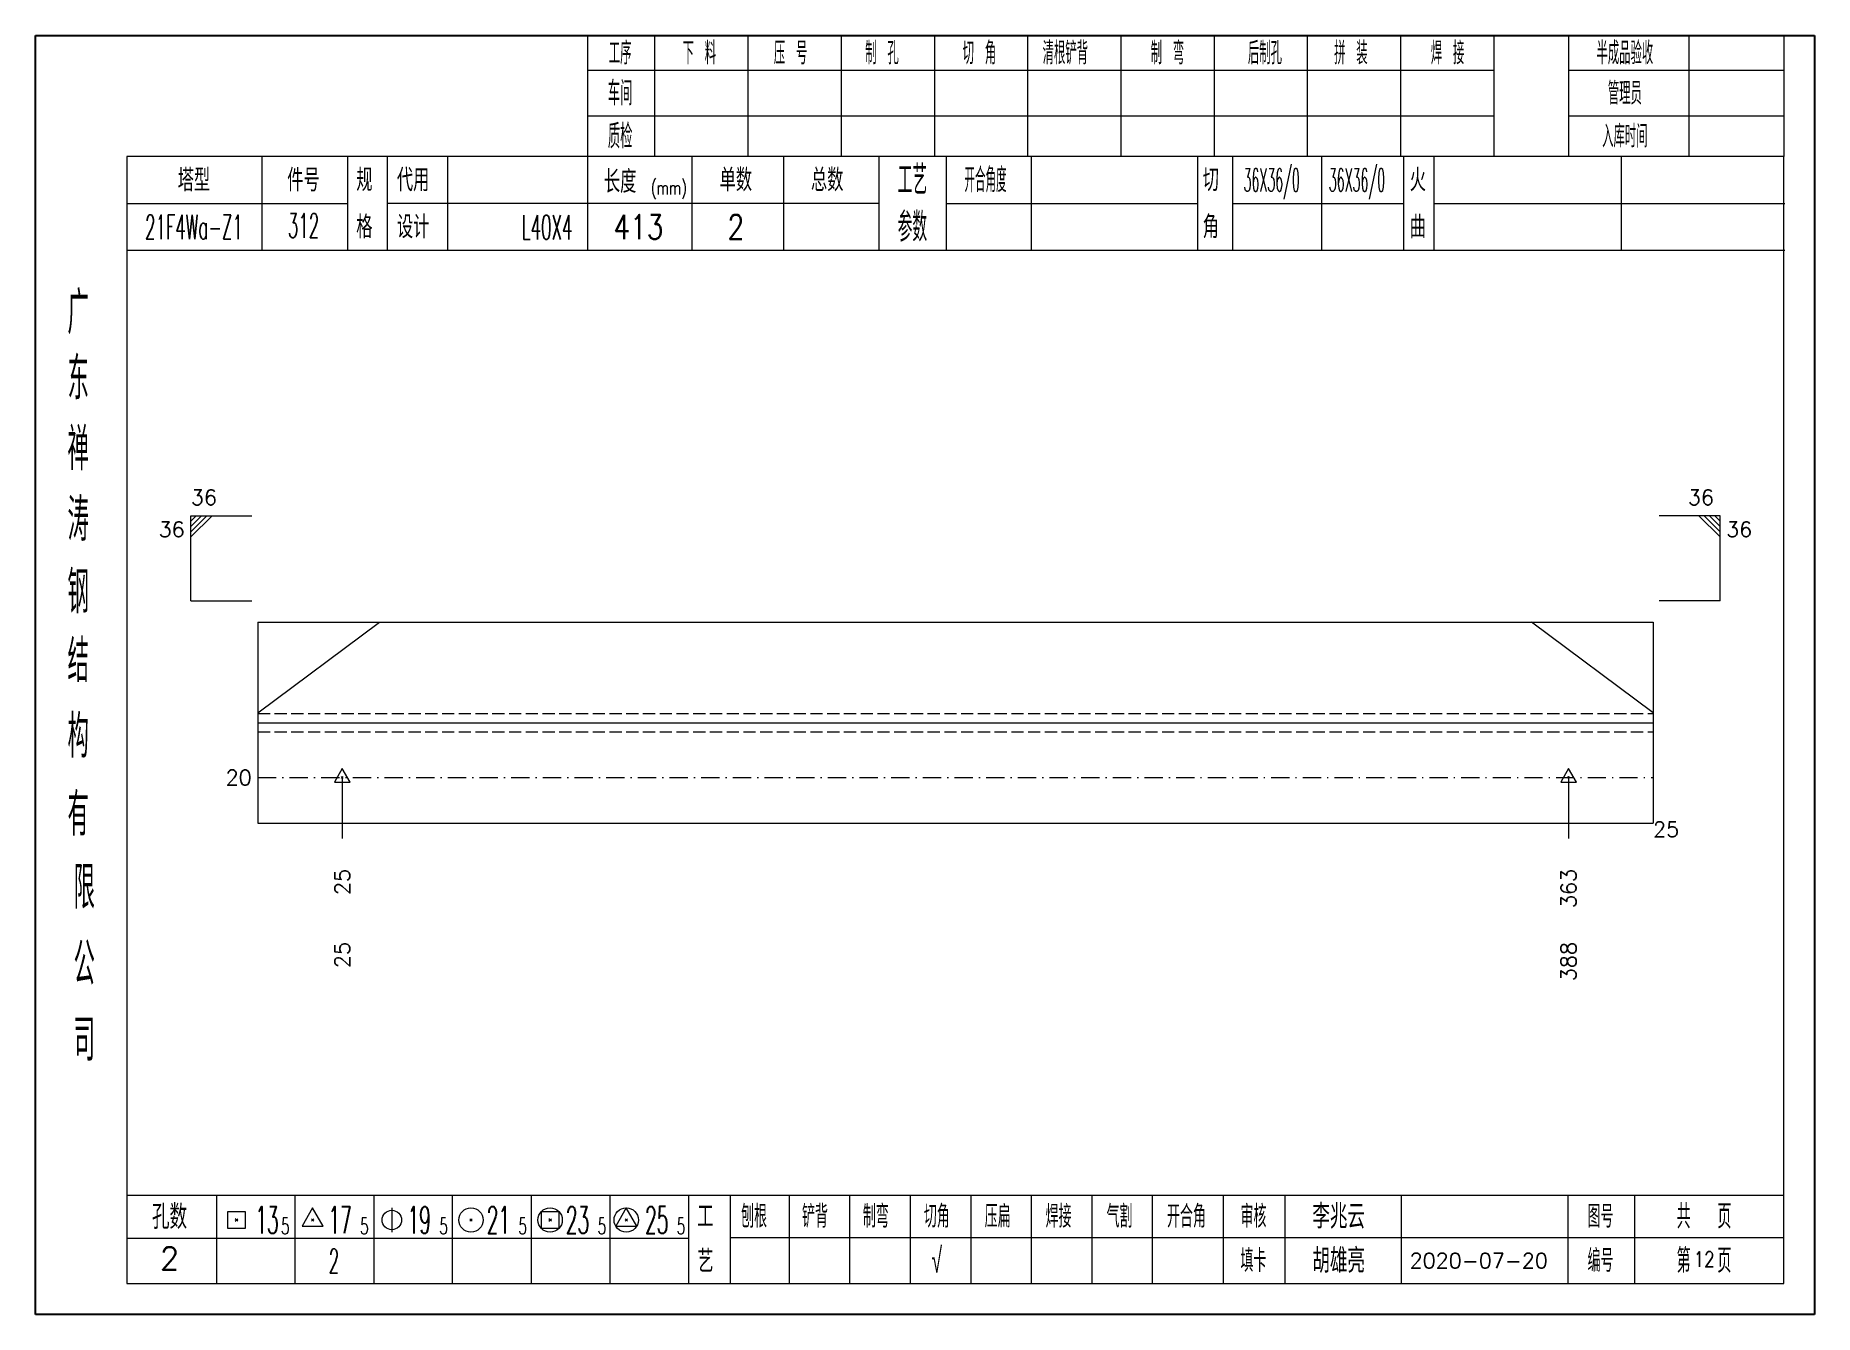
# Model space of a CAD drawing. Extents: x 1310 to 15542, y -76 to 8381.
# Drawn here: x 4949.9 to 5242, y 4373.7 to 4583.7 of the extents above; entities that cross this region are included whole.
import ezdxf
from ezdxf.enums import TextEntityAlignment as Align

# ---------------------------------------------------------------- set-up
doc = ezdxf.new("R2010")
doc.units = 0
doc.header["$MEASUREMENT"] = 0
doc.linetypes.add('一点画线', pattern=[5.2, 3, -1, 0.2, -1])
doc.linetypes.add('虚线', pattern=[2.75, 2, -0.75])
doc.layers.get('0').update_dxf_attribs({"linetype": 'CONTINUOUS', "lineweight": 25})
for name, color, linetype, lineweight in [('1', 7, 'CONTINUOUS', 25), ('4', 7, 'CONTINUOUS', 25), ('5', 7, 'CONTINUOUS', 25)]:
    doc.layers.add(name, color=color, linetype=linetype, lineweight=lineweight)
doc.styles.get("Standard").update_dxf_attribs({"font": 'simplex.shx', "width": 0.7, "height": 3, "bigfont": 'gbhzfs.shx'})

msp = doc.modelspace()

# ---------------------------------------------------------------- texts
at = {"color": 7, "linetype": 'Continuous', "lineweight": 13}
msp.add_text('36', height=2.5, dxfattribs=at).set_placement((4975.352, 4505.884), align=Align.BOTTOM_LEFT)
msp.add_text('36', height=2.5, dxfattribs=at).set_placement((5225.482, 4505.884), align=Align.BOTTOM_RIGHT)
msp.add_text('36', height=2.5, dxfattribs=at).set_placement((4974.352, 4503.884), align=Align.TOP_RIGHT)
msp.add_text('36', height=2.5, dxfattribs=at).set_placement((5227.482, 4503.884), align=Align.TOP_LEFT)
msp.add_text('20', height=2.5, dxfattribs=at).set_placement((4985.352, 4461.884), align=Align.MIDDLE_RIGHT)
at = {"layer": '1', "color": 7, "linetype": 'Continuous', "lineweight": 13}
msp.add_text('25', height=2.5, dxfattribs=at).set_placement((5215.482, 4453.384), align=Align.MIDDLE_LEFT)
at = {"layer": '1', "color": 8, "linetype": 'Continuous', "lineweight": 9}
for s, p in [('25', (5000.222, 4446.884)), ('363', (5201.612, 4446.884))]:
    msp.add_text(s, height=2.5, rotation=90, dxfattribs=at).set_placement(p, align=Align.MIDDLE_RIGHT)
at = {"layer": '1', "color": 7, "linetype": 'Continuous', "lineweight": 13}
for s, p in [('25', (5000.222, 4434.884)), ('388', (5201.612, 4434.884))]:
    msp.add_text(s, height=2.5, rotation=90, dxfattribs=at).set_placement(p, align=Align.MIDDLE_RIGHT)
at = {"layer": '4', "color": 1, "linetype": 'Continuous', "lineweight": 25}
for s, height, width, p in [('工序', 3.7, 0.7, (5045.852, 4580.841)), ('下 料', 3.7, 0.7, (5058.852, 4580.841)), ('压 号', 3.7, 0.7, (5073.852, 4580.841)), ('制 孔', 3.7, 0.7, (5088.852, 4580.841)), ('切 角', 3.7, 0.7, (5104.852, 4580.841)), ('清根铲背 ', 3.7, 0.7, (5119.852, 4580.841)), (' 制 弯', 3.7, 0.7, (5134.852, 4580.841)), (' 后制孔', 3.7, 0.7, (5150.852, 4580.841)), ('拼 装', 3.7, 0.7, (5165.852, 4580.841)), (' 焊 接', 3.7, 0.7, (5180.852, 4580.841)), ('半成品验收', 3.7, 0.7, (5210.852, 4580.841)), ('车间', 4, 0.7, (5045.852, 4574.241)), ('管理员', 3.7, 0.7, (5210.852, 4574.241)), ('质检', 4, 0.7, (5045.852, 4567.181)), ('入库时间', 3.7, 0.7, (5210.852, 4567.181)), ('(mm)', 2.24, 0.7, (5053.852, 4558.741)), ('工艺', 4.8, 0.7, (5093.852, 4560.001)), ('开合角度', 4, 0.6, (5105.852, 4560.001)), ('36X36/0', 3.8, 0.4, (5152.852, 4560.001)), ('36X36/0', 3.8, 0.4, (5166.852, 4560.001)), ('312', 4, 0.5, (4993.852, 4552.511)), ('参数', 4.8, 0.7, (5093.852, 4552.291)), ('21F4Wa-Z1', 4, 0.5, (4975.852, 4552.261)), ('L40X4', 4, 0.5, (5033.852, 4552.241)), ('413', 4, 0.8, (5048.852, 4552.291)), ('2', 4, 0.8, (5064.852, 4552.291)), ('广', 6.96, 0.7, (4956.852, 4538.211)), ('东', 6.96, 0.7, (4956.852, 4527.421)), ('禅', 6.96, 0.7, (4956.852, 4515.831)), ('涛', 6.96, 0.7, (4956.852, 4504.231)), ('钢', 6.96, 0.7, (4956.852, 4492.341)), ('结', 6.96, 0.7, (4956.852, 4481.031)), ('构', 6.96, 0.7, (4956.852, 4468.651)), ('有', 6.96, 0.7, (4956.852, 4455.841)), ('限', 6.96, 0.7, (4957.852, 4443.841)), ('公', 6.96, 0.7, (4957.852, 4431.301)), ('司', 6.96, 0.7, (4957.852, 4418.821)), ('13', 4.47, 0.5, (4987.852, 4389.241)), ('17', 4.47, 0.5, (4999.852, 4389.241)), ('19', 4.47, 0.5, (5012.852, 4389.241)), ('21', 4.47, 0.5, (5025.852, 4389.241)), ('23', 4.47, 0.5, (5038.852, 4389.241)), ('25', 4.47, 0.5, (5051.852, 4389.241)), ('刨根', 3.7, 0.8, (5067.852, 4389.841)), ('铲背', 3.7, 0.8, (5077.852, 4389.841)), ('制弯', 3.7, 0.8, (5087.852, 4389.841)), ('切角', 3.7, 0.8, (5097.852, 4389.841)), ('压扁', 3.7, 0.8, (5107.852, 4389.841)), ('焊接', 3.7, 0.8, (5117.852, 4389.841)), ('气割', 3.7, 0.8, (5127.852, 4389.841)), ('开合角', 3.7, 0.8, (5138.852, 4389.841)), ('审核', 3.7, 0.8, (5149.852, 4389.841)), ('图号', 3.7, 0.8, (5206.852, 4389.841)), ('共  页', 4, 0.8, (5223.852, 4389.841)), ('5', 2.68, 0.6, (4990.852, 4388.241)), ('5', 2.68, 0.6, (5003.852, 4388.241)), ('5', 2.68, 0.6, (5016.852, 4388.241)), ('5', 2.68, 0.6, (5029.852, 4388.241)), ('5', 2.68, 0.6, (5042.852, 4388.241)), ('5', 2.68, 0.6, (5055.852, 4388.241)), ('√', 4, 0.6, (5097.852, 4382.571)), ('第  页', 4, 0.8, (5223.852, 4382.571)), ('2', 4, 0.5, (4998.852, 4382.491)), ('填卡', 3.7, 0.8, (5149.852, 4382.571)), ('编号', 3.7, 0.8, (5206.852, 4382.571))]:
    msp.add_text(s, height=height, dxfattribs=dict(at, width=width)).set_placement(p, align=Align.MIDDLE_CENTER)
for s, height, p in [('塔型', 3.7, (4975.852, 4559.971)), ('件号', 3.7, (4993.852, 4559.971)), ('规', 3.7, (5003.852, 4560.001)), ('代用', 3.7, (5011.852, 4560.001)), ('长度', 3.7, (5045.852, 4559.741)), ('单数', 3.7, (5064.852, 4560.001)), ('总数', 3.7, (5079.852, 4560.001)), ('切', 3.7, (5142.852, 4560.001)), ('火', 3.7, (5176.852, 4560.001)), ('格', 3.7, (5003.852, 4552.291)), ('设计', 3.7, (5011.852, 4552.291)), ('角', 3.7, (5142.852, 4552.291)), ('曲', 3.7, (5176.852, 4552.291)), ('孔数', 4, (4971.852, 4389.761)), ('工', 3.7, (5059.852, 4389.841)), ('李兆云', 4, (5163.852, 4389.841)), ('胡雄亮', 4, (5163.852, 4382.571)), ('2', 3.7, (4971.852, 4382.931)), ('艺', 3.7, (5059.852, 4382.491)), ('2020-07-20', 2.5, (5186.852, 4382.571))]:
    msp.add_text(s, height=height, dxfattribs=at).set_placement(p, align=Align.MIDDLE_CENTER)
at = {"layer": '4', "color": 6, "linetype": 'Continuous', "lineweight": 25, "width": 0.8}
msp.add_text('12', height=2.5, dxfattribs=at).set_placement((5223.877, 4382.799), align=Align.MIDDLE_CENTER)

# ---------------------------------------------------------------- blocks, each defined once
blk = doc.blocks.new('孔17.5')
at = {"layer": '5', "color": 7, "linetype": 'Continuous', "lineweight": 13}
for p, q in [((0, 1), (-0.866, -0.5)), ((-0.1, -0.1), (0.1, 0.1)), ((0.1, -0.1), (-0.1, 0.1)), ((0.866, -0.5), (0, 1)), ((-0.866, -0.5), (0.866, -0.5))]:
    blk.add_line(p, q, dxfattribs=at)
blk = doc.blocks.new('CTJGK')
at = {"color": 6, "linetype": 'Continuous'}
for p, q in [((0, 209.97), (292.13, 209.97)), ((0, 0), (0, 209.97)), ((292.13, 209.97), (292.13, 0)), ((292.13, 0), (0, 0))]:
    blk.add_line(p, q, dxfattribs=at)

# ---------------------------------------------------------------- linework, layer by layer
at = {"color": 7, "linetype": 'Continuous', "lineweight": 13}
for p, q in [((4975.352, 4504.884), (4985.352, 4504.884)), ((4975.352, 4490.884), (4975.352, 4504.884)), ((4976.227, 4504.884), (4975.352, 4504.009)), ((4977.102, 4504.884), (4975.352, 4503.134)), ((4977.977, 4504.884), (4975.352, 4502.259)), ((4978.852, 4504.884), (4975.352, 4501.384)), ((5226.482, 4504.884), (5216.482, 4504.884)), ((5222.982, 4504.884), (5226.482, 4501.384)), ((5223.857, 4504.884), (5226.482, 4502.259)), ((5224.732, 4504.884), (5226.482, 4503.134)), ((5225.607, 4504.884), (5226.482, 4504.009)), ((5226.482, 4490.884), (5226.482, 4504.884)), ((4975.352, 4490.884), (4985.352, 4490.884)), ((5226.482, 4490.884), (5216.482, 4490.884)), ((4986.352, 4472.534), (5006.324, 4487.384)), ((5215.482, 4472.534), (5195.509, 4487.384)), ((5000.222, 4461.884), (5000.222, 4451.884)), ((5201.612, 4461.884), (5201.612, 4451.884))]:
    msp.add_line(p, q, dxfattribs=at)
at = {"color": 7, "linetype": 'Continuous', "lineweight": 18}
for p, q in [((4986.352, 4487.384), (4986.352, 4454.384)), ((4986.352, 4487.384), (5215.482, 4487.384)), ((5215.482, 4487.384), (5215.482, 4454.384)), ((4986.352, 4470.884), (5215.482, 4470.884))]:
    msp.add_line(p, q, dxfattribs=at)
at = {"color": 1, "linetype": '虚线', "lineweight": 18}
for p, q in [((4986.352, 4472.384), (5215.482, 4472.384)), ((4986.352, 4469.384), (5215.482, 4469.384))]:
    msp.add_line(p, q, dxfattribs=at)
at = {"color": 3, "linetype": '一点画线', "lineweight": 13}
msp.add_line((4986.352, 4461.884), (5215.482, 4461.884), dxfattribs=at)
at = {"layer": '1', "color": 7, "linetype": 'Continuous', "lineweight": 18}
msp.add_line((4986.352, 4454.384), (5215.482, 4454.384), dxfattribs=at)
at = {"layer": '4', "color": 1, "linetype": 'Continuous', "lineweight": 18}
for p, q in [((4949.852, 4583.711), (4949.852, 4373.741)), ((5241.982, 4583.711), (4949.852, 4583.711)), ((5040.482, 4583.711), (5040.482, 4563.871)), ((5051.512, 4583.711), (5051.512, 4563.851)), ((5066.822, 4583.711), (5066.822, 4563.851)), ((5082.142, 4583.711), (5082.142, 4563.851)), ((5097.452, 4583.711), (5097.452, 4563.851)), ((5112.762, 4583.711), (5112.762, 4563.851)), ((5128.072, 4583.711), (5128.072, 4563.851)), ((5143.392, 4583.711), (5143.392, 4563.851)), ((5158.702, 4583.711), (5158.702, 4563.851)), ((5174.012, 4583.711), (5174.012, 4563.851)), ((5189.322, 4583.711), (5189.322, 4563.871)), ((5189.322, 4583.711), (5189.322, 4563.851)), ((5201.602, 4583.711), (5201.602, 4563.851)), ((5221.352, 4583.711), (5221.352, 4563.851)), ((5236.932, 4583.711), (5236.932, 4563.851)), ((5241.982, 4553.911), (5241.982, 4583.711)), ((5189.322, 4577.981), (5040.482, 4577.981)), ((5236.932, 4577.981), (5201.602, 4577.981)), ((5189.322, 4570.501), (5040.482, 4570.501)), ((5236.932, 4570.501), (5201.602, 4570.501)), ((4964.862, 4563.851), (4964.862, 4378.791)), ((5236.932, 4563.851), (4964.862, 4563.851)), ((4986.982, 4563.861), (4986.982, 4548.441)), ((5001.132, 4548.441), (5001.132, 4563.851)), ((5007.632, 4548.441), (5007.632, 4563.851)), ((5017.502, 4563.851), (5017.502, 4548.441)), ((5040.482, 4563.871), (5040.482, 4548.441)), ((5057.602, 4563.851), (5057.602, 4548.441)), ((5072.652, 4563.851), (5072.652, 4548.441)), ((5088.352, 4563.851), (5088.352, 4548.441)), ((5099.412, 4563.851), (5099.412, 4548.441)), ((5113.362, 4563.851), (5113.362, 4548.441)), ((5140.662, 4563.851), (5140.662, 4548.441)), ((5146.422, 4563.851), (5146.422, 4548.441)), ((5161.042, 4563.851), (5161.042, 4548.441)), ((5174.502, 4563.851), (5174.502, 4548.441)), ((5179.492, 4563.851), (5179.492, 4548.441)), ((5210.232, 4563.851), (5210.232, 4548.441)), ((5236.932, 4378.791), (5236.932, 4563.851)), ((5001.132, 4556.091), (4964.862, 4556.091)), ((5088.352, 4556.141), (5007.632, 4556.141)), ((5099.412, 4556.141), (5140.662, 4556.141)), ((5146.422, 4556.141), (5174.502, 4556.141)), ((5179.492, 4556.141), (5237.112, 4556.141)), ((5241.982, 4373.741), (5241.982, 4553.911)), ((5237.112, 4548.441), (4964.862, 4548.441)), ((4964.862, 4393.321), (5236.932, 4393.321)), ((4979.552, 4393.321), (4979.552, 4378.791)), ((4992.482, 4378.791), (4992.482, 4393.321)), ((5005.412, 4393.321), (5005.412, 4378.791)), ((5018.332, 4378.791), (5018.332, 4393.321)), ((5031.262, 4393.321), (5031.262, 4378.791)), ((5044.192, 4378.791), (5044.192, 4393.321)), ((5057.112, 4378.791), (5057.112, 4393.321)), ((5063.982, 4378.791), (5063.982, 4393.321)), ((5073.642, 4378.791), (5073.642, 4393.321)), ((5083.582, 4378.791), (5083.582, 4393.321)), ((5093.522, 4378.791), (5093.522, 4393.321)), ((5103.472, 4378.791), (5103.472, 4393.321)), ((5113.412, 4378.791), (5113.412, 4393.321)), ((5123.352, 4378.791), (5123.352, 4393.321)), ((5133.302, 4378.791), (5133.302, 4393.321)), ((5144.942, 4378.791), (5144.942, 4393.321)), ((5155.092, 4378.791), (5155.092, 4393.321)), ((5174.152, 4378.791), (5174.152, 4393.321)), ((5201.532, 4378.791), (5201.532, 4393.321)), ((5212.492, 4378.791), (5212.492, 4393.321)), ((5057.112, 4386.191), (4964.862, 4386.191)), ((5063.942, 4386.351), (5236.932, 4386.351)), ((4964.862, 4378.791), (5236.932, 4378.791)), ((4949.852, 4373.741), (5241.982, 4373.741))]:
    msp.add_line(p, q, dxfattribs=at)
at = {"layer": '4', "color": 7, "linetype": 'Continuous', "lineweight": 13}
for p, q in [((4995.352, 4391.241), (4993.62, 4388.241)), ((4997.084, 4388.241), (4995.352, 4391.241)), ((5008.352, 4391.241), (5008.352, 4387.241)), ((5046.852, 4391.241), (5045.12, 4388.241)), ((5048.584, 4388.241), (5046.852, 4391.241)), ((4981.438, 4387.827), (4981.438, 4390.655)), ((4981.438, 4390.655), (4984.266, 4390.655)), ((4984.266, 4387.827), (4981.438, 4387.827)), ((4982.652, 4389.041), (4983.052, 4389.441)), ((4983.052, 4389.041), (4982.652, 4389.441)), ((4984.266, 4390.655), (4984.266, 4387.827)), ((4993.62, 4388.241), (4997.084, 4388.241)), ((4995.152, 4389.041), (4995.552, 4389.441)), ((4995.552, 4389.041), (4995.152, 4389.441)), ((5021.152, 4389.041), (5021.552, 4389.441)), ((5021.552, 4389.041), (5021.152, 4389.441)), ((5032.938, 4387.827), (5032.938, 4390.655)), ((5032.938, 4390.655), (5035.766, 4390.655)), ((5035.766, 4387.827), (5032.938, 4387.827)), ((5034.152, 4389.041), (5034.552, 4389.441)), ((5034.552, 4389.041), (5034.152, 4389.441)), ((5035.766, 4390.655), (5035.766, 4387.827)), ((5045.12, 4388.241), (5048.584, 4388.241)), ((5046.652, 4389.041), (5047.052, 4389.441)), ((5047.052, 4389.041), (5046.652, 4389.441))]:
    msp.add_line(p, q, dxfattribs=at)
for centre, radius in [((5008.352, 4389.241), 1.6), ((5021.352, 4389.241), 2), ((5034.352, 4389.241), 2), ((5046.852, 4389.241), 2)]:
    msp.add_circle(centre, radius, dxfattribs=at)

# ---------------------------------------------------------------- block references
at = {"color": 0, "linetype": 'Continuous'}
msp.add_blockref('CTJGK', (4949.852, 4373.741), dxfattribs=at)
at = {"layer": '1', "color": 8, "linetype": 'Continuous', "lineweight": 9, "xscale": 1.5, "yscale": 1.5, "zscale": 1.5}
for p in [(5000.222, 4461.884), (5201.612, 4461.884)]:
    msp.add_blockref('孔17.5', p, dxfattribs=at)

msp.set_redraw_order([(e.dxf.handle, doc.entitydb.next_handle()) for e in msp.query("TEXT MTEXT ATTDEF DIMENSION ARC_DIMENSION")])  # texts and dimensions are drawn at this point

doc.saveas('drawing.dxf')
